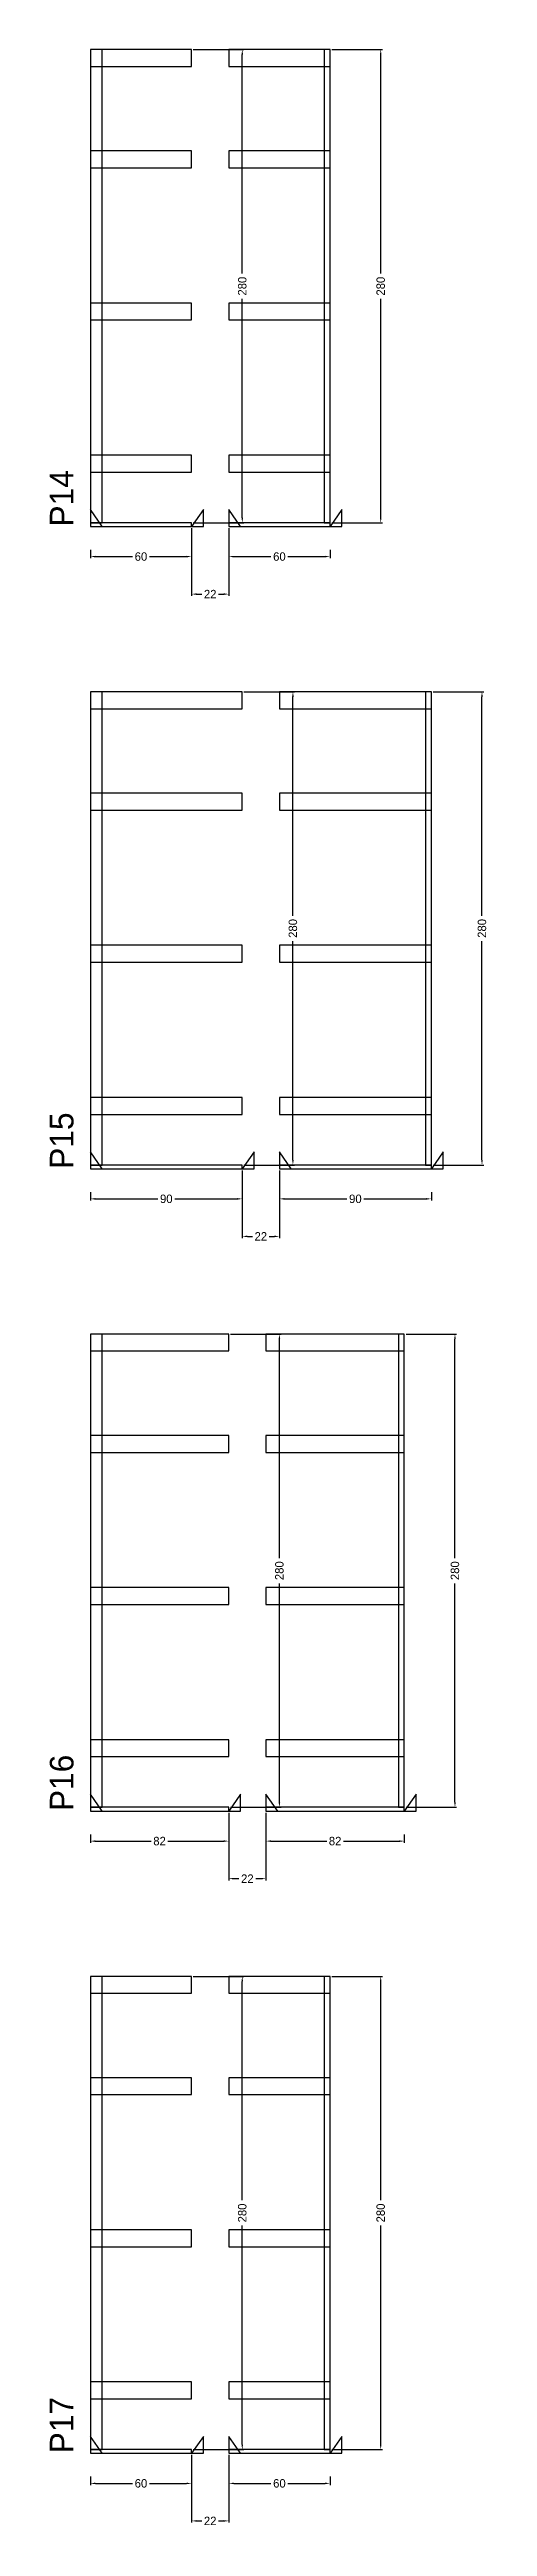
# Model space of a CAD drawing. Header units: centimetres. Extents: x -10500 to 4299, y -12546 to 295.
# Drawn here: x 3976 to 4235, y -3083 to -1618 of the extents above; entities that cross this region are included whole.
import ezdxf

# ---------------------------------------------------------------- set-up
doc = ezdxf.new("R2010")
doc.units = ezdxf.units.CM
for name, color, linetype in [('COTA', 241, 'Continuous'), ('NOMENCLATURA', 7, 'Continuous'), ('SARR_2.2x10', 60, 'Continuous'), ('SARR_2.2x7', 40, 'Continuous')]:
    doc.layers.add(name, color=color, linetype=linetype)
doc.dimstyles.new('PAINEL-NOVA', dxfattribs={"dimtxt": 5, "dimasz": 3, "dimexe": 1, "dimexo": 1, "dimgap": 1, "dimtad": 1, "dimcen": 2.5, "dimazin": 3, "dimtfac": 1, "dimtmove": 0, "dimatfit": 3})

msp = doc.modelspace()

# ---------------------------------------------------------------- texts
at = {"layer": 'NOMENCLATURA'}
for s, p in [('P14', (3990, -1900)), ('P15', (3990, -2280)), ('P16', (3990, -2660)), ('P17', (3990, -3040))]:
    msp.add_text(s, height=14, rotation=90, dxfattribs=at).set_placement(p)

# ---------------------------------------------------------------- blocks, each defined once
blk = doc.blocks.new('_CLOSEDFILLED')
at = {"color": 0, "linetype": 'BYBLOCK'}
blk.add_solid([(-1, 0.16), (0, 0), (-1, -0.16)], dxfattribs=at)
blk = doc.blocks.new('*D293')
for p, q in [((4000, -3053.8), (4000, -3058.8)), ((4003, -3057.8), (4025, -3057.8)), ((4035, -3057.8), (4057, -3057.8)), ((4060, -3053.8), (4060, -3058.8))]:
    blk.add_line(p, q)
at = {"layer": 'Defpoints'}
for p in [(4000, -3052.8), (4000, -3057.8), (4060, -3052.8)]:
    blk.add_point(p, dxfattribs=at)
at = {"layer": 'SARR_2.2x10', "xscale": 3, "yscale": 3, "rotation": 180}
blk.add_blockref('_CLOSEDFILLED', (4000, -3057.8), dxfattribs=at)
at = {"layer": 'SARR_2.2x10', "xscale": 3, "yscale": 3}
blk.add_blockref('_CLOSEDFILLED', (4060, -3057.8), dxfattribs=at)
at = {"layer": 'SARR_2.2x10', "insert": (4030, -3057.8), "char_height": 5, "attachment_point": 5}
blk.add_mtext('60', dxfattribs=at)
blk = doc.blocks.new('*D294')
for p, q in [((4061, -2757.8), (4091, -2757.8)), ((4090, -2890.3), (4090, -2760.8)), ((4090, -3034.8), (4090, -2905.3)), ((4061, -3037.8), (4091, -3037.8))]:
    blk.add_line(p, q)
at = {"layer": 'Defpoints'}
for p in [(4060, -2757.8), (4060, -3037.8), (4090, -3037.8)]:
    blk.add_point(p, dxfattribs=at)
at = {"layer": 'SARR_2.2x10', "xscale": 3, "yscale": 3}
for p, rotation in [((4090, -2757.8), 90), ((4090, -3037.8), 270)]:
    blk.add_blockref('_CLOSEDFILLED', p, dxfattribs=dict(at, rotation=rotation))
at = {"layer": 'SARR_2.2x10', "insert": (4090, -2897.8), "char_height": 5, "attachment_point": 5, "rotation": 90}
blk.add_mtext('280', dxfattribs=at)
blk = doc.blocks.new('GRA-E')
at = {"layer": 'SARR_2.2x7'}
blk.add_lwpolyline([(0, 0), (7, 0), (0, 10)], close=True, dxfattribs=at)
blk = doc.blocks.new('GRA-D')
at = {"layer": 'SARR_2.2x7'}
blk.add_lwpolyline([(0, 0), (7, 0), (7, 10)], close=True, dxfattribs=at)
blk = doc.blocks.new('*D295')
for p, q in [((4082, -3053.8), (4082, -3058.8)), ((4085, -3057.8), (4107, -3057.8)), ((4117, -3057.8), (4139, -3057.8)), ((4142, -3053.8), (4142, -3058.8))]:
    blk.add_line(p, q)
at = {"layer": 'Defpoints'}
for p in [(4082, -3052.8), (4082, -3057.8), (4142, -3052.8)]:
    blk.add_point(p, dxfattribs=at)
at = {"layer": 'SARR_2.2x10', "xscale": 3, "yscale": 3, "rotation": 180}
blk.add_blockref('_CLOSEDFILLED', (4082, -3057.8), dxfattribs=at)
at = {"layer": 'SARR_2.2x10', "xscale": 3, "yscale": 3}
blk.add_blockref('_CLOSEDFILLED', (4142, -3057.8), dxfattribs=at)
at = {"layer": 'SARR_2.2x10', "insert": (4112, -3057.8), "char_height": 5, "attachment_point": 5}
blk.add_mtext('60', dxfattribs=at)
blk = doc.blocks.new('*D296')
for p, q in [((4143, -2757.8), (4173, -2757.8)), ((4172, -2890.3), (4172, -2760.8)), ((4172, -3034.8), (4172, -2905.3)), ((4143, -3037.8), (4173, -3037.8))]:
    blk.add_line(p, q)
at = {"layer": 'Defpoints'}
for p in [(4142, -2757.8), (4142, -3037.8), (4172, -3037.8)]:
    blk.add_point(p, dxfattribs=at)
at = {"layer": 'SARR_2.2x10', "xscale": 3, "yscale": 3}
for p, rotation in [((4172, -2757.8), 90), ((4172, -3037.8), 270)]:
    blk.add_blockref('_CLOSEDFILLED', p, dxfattribs=dict(at, rotation=rotation))
at = {"layer": 'SARR_2.2x10', "insert": (4172, -2897.8), "char_height": 5, "attachment_point": 5, "rotation": 90}
blk.add_mtext('280', dxfattribs=at)
blk = doc.blocks.new('*D297')
for p, q in [((4143, -2757.8), (4173, -2757.8)), ((4172, -2890.3), (4172, -2760.8)), ((4172, -3034.8), (4172, -2905.3)), ((4143, -3037.8), (4173, -3037.8))]:
    blk.add_line(p, q)
at = {"layer": 'Defpoints'}
for p in [(4142, -2757.8), (4142, -3037.8), (4172, -3037.8)]:
    blk.add_point(p, dxfattribs=at)
at = {"layer": 'SARR_2.2x10', "xscale": 3, "yscale": 3}
for p, rotation in [((4172, -2757.8), 90), ((4172, -3037.8), 270)]:
    blk.add_blockref('_CLOSEDFILLED', p, dxfattribs=dict(at, rotation=rotation))
at = {"layer": 'SARR_2.2x10', "insert": (4172, -2897.8), "char_height": 5, "attachment_point": 5, "rotation": 90}
blk.add_mtext('280', dxfattribs=at)
blk = doc.blocks.new('*D298')
for p, q in [((4143, -2757.8), (4173, -2757.8)), ((4172, -2890.3), (4172, -2760.8)), ((4172, -3034.8), (4172, -2905.3)), ((4143, -3037.8), (4173, -3037.8))]:
    blk.add_line(p, q)
at = {"layer": 'Defpoints'}
for p in [(4142, -2757.8), (4142, -3037.8), (4172, -3037.8)]:
    blk.add_point(p, dxfattribs=at)
at = {"layer": 'SARR_2.2x10', "xscale": 3, "yscale": 3}
for p, rotation in [((4172, -2757.8), 90), ((4172, -3037.8), 270)]:
    blk.add_blockref('_CLOSEDFILLED', p, dxfattribs=dict(at, rotation=rotation))
at = {"layer": 'SARR_2.2x10', "insert": (4172, -2897.8), "char_height": 5, "attachment_point": 5, "rotation": 90}
blk.add_mtext('280', dxfattribs=at)
blk = doc.blocks.new('*D299')
for p, q in [((4143, -2757.8), (4173, -2757.8)), ((4172, -2890.3), (4172, -2760.8)), ((4172, -3034.8), (4172, -2905.3)), ((4143, -3037.8), (4173, -3037.8))]:
    blk.add_line(p, q)
at = {"layer": 'Defpoints'}
for p in [(4142, -2757.8), (4142, -3037.8), (4172, -3037.8)]:
    blk.add_point(p, dxfattribs=at)
at = {"layer": 'SARR_2.2x10', "xscale": 3, "yscale": 3}
for p, rotation in [((4172, -2757.8), 90), ((4172, -3037.8), 270)]:
    blk.add_blockref('_CLOSEDFILLED', p, dxfattribs=dict(at, rotation=rotation))
at = {"layer": 'SARR_2.2x10', "insert": (4172, -2897.8), "char_height": 5, "attachment_point": 5, "rotation": 90}
blk.add_mtext('280', dxfattribs=at)
blk = doc.blocks.new('*D300')
for p, q in [((4143, -2757.8), (4173, -2757.8)), ((4172, -2890.3), (4172, -2760.8)), ((4172, -3034.8), (4172, -2905.3)), ((4143, -3037.8), (4173, -3037.8))]:
    blk.add_line(p, q)
at = {"layer": 'Defpoints'}
for p in [(4142, -2757.8), (4142, -3037.8), (4172, -3037.8)]:
    blk.add_point(p, dxfattribs=at)
at = {"layer": 'SARR_2.2x10', "xscale": 3, "yscale": 3}
for p, rotation in [((4172, -2757.8), 90), ((4172, -3037.8), 270)]:
    blk.add_blockref('_CLOSEDFILLED', p, dxfattribs=dict(at, rotation=rotation))
at = {"layer": 'SARR_2.2x10', "insert": (4172, -2897.8), "char_height": 5, "attachment_point": 5, "rotation": 90}
blk.add_mtext('280', dxfattribs=at)
blk = doc.blocks.new('*D301')
for p, q in [((4143, -2757.8), (4173, -2757.8)), ((4172, -2890.3), (4172, -2760.8)), ((4172, -3034.8), (4172, -2905.3)), ((4143, -3037.8), (4173, -3037.8))]:
    blk.add_line(p, q)
at = {"layer": 'Defpoints'}
for p in [(4142, -2757.8), (4142, -3037.8), (4172, -3037.8)]:
    blk.add_point(p, dxfattribs=at)
at = {"layer": 'SARR_2.2x10', "xscale": 3, "yscale": 3}
for p, rotation in [((4172, -2757.8), 90), ((4172, -3037.8), 270)]:
    blk.add_blockref('_CLOSEDFILLED', p, dxfattribs=dict(at, rotation=rotation))
at = {"layer": 'SARR_2.2x10', "insert": (4172, -2897.8), "char_height": 5, "attachment_point": 5, "rotation": 90}
blk.add_mtext('280', dxfattribs=at)
blk = doc.blocks.new('*D302')
for p, q in [((4143, -2757.8), (4173, -2757.8)), ((4172, -2890.3), (4172, -2760.8)), ((4172, -3034.8), (4172, -2905.3)), ((4143, -3037.8), (4173, -3037.8))]:
    blk.add_line(p, q)
at = {"layer": 'Defpoints'}
for p in [(4142, -2757.8), (4142, -3037.8), (4172, -3037.8)]:
    blk.add_point(p, dxfattribs=at)
at = {"layer": 'SARR_2.2x10', "xscale": 3, "yscale": 3}
for p, rotation in [((4172, -2757.8), 90), ((4172, -3037.8), 270)]:
    blk.add_blockref('_CLOSEDFILLED', p, dxfattribs=dict(at, rotation=rotation))
at = {"layer": 'SARR_2.2x10', "insert": (4172, -2897.8), "char_height": 5, "attachment_point": 5, "rotation": 90}
blk.add_mtext('280', dxfattribs=at)
blk = doc.blocks.new('*D303')
for p, q in [((4143, -2757.8), (4173, -2757.8)), ((4172, -2890.3), (4172, -2760.8)), ((4172, -3034.8), (4172, -2905.3)), ((4143, -3037.8), (4173, -3037.8))]:
    blk.add_line(p, q)
at = {"layer": 'Defpoints'}
for p in [(4142, -2757.8), (4142, -3037.8), (4172, -3037.8)]:
    blk.add_point(p, dxfattribs=at)
at = {"layer": 'SARR_2.2x10', "xscale": 3, "yscale": 3}
for p, rotation in [((4172, -2757.8), 90), ((4172, -3037.8), 270)]:
    blk.add_blockref('_CLOSEDFILLED', p, dxfattribs=dict(at, rotation=rotation))
at = {"layer": 'SARR_2.2x10', "insert": (4172, -2897.8), "char_height": 5, "attachment_point": 5, "rotation": 90}
blk.add_mtext('280', dxfattribs=at)
blk = doc.blocks.new('*D304')
for p, q in [((4143, -2757.8), (4173, -2757.8)), ((4172, -2890.3), (4172, -2760.8)), ((4172, -3034.8), (4172, -2905.3)), ((4143, -3037.8), (4173, -3037.8))]:
    blk.add_line(p, q)
at = {"layer": 'Defpoints'}
for p in [(4142, -2757.8), (4142, -3037.8), (4172, -3037.8)]:
    blk.add_point(p, dxfattribs=at)
at = {"layer": 'SARR_2.2x10', "xscale": 3, "yscale": 3}
for p, rotation in [((4172, -2757.8), 90), ((4172, -3037.8), 270)]:
    blk.add_blockref('_CLOSEDFILLED', p, dxfattribs=dict(at, rotation=rotation))
at = {"layer": 'SARR_2.2x10', "insert": (4172, -2897.8), "char_height": 5, "attachment_point": 5, "rotation": 90}
blk.add_mtext('280', dxfattribs=at)
blk = doc.blocks.new('*D305')
for p, q in [((4143, -2757.8), (4173, -2757.8)), ((4172, -2890.3), (4172, -2760.8)), ((4172, -3034.8), (4172, -2905.3)), ((4143, -3037.8), (4173, -3037.8))]:
    blk.add_line(p, q)
at = {"layer": 'Defpoints'}
for p in [(4142, -2757.8), (4142, -3037.8), (4172, -3037.8)]:
    blk.add_point(p, dxfattribs=at)
at = {"layer": 'SARR_2.2x10', "xscale": 3, "yscale": 3}
for p, rotation in [((4172, -2757.8), 90), ((4172, -3037.8), 270)]:
    blk.add_blockref('_CLOSEDFILLED', p, dxfattribs=dict(at, rotation=rotation))
at = {"layer": 'SARR_2.2x10', "insert": (4172, -2897.8), "char_height": 5, "attachment_point": 5, "rotation": 90}
blk.add_mtext('280', dxfattribs=at)
blk = doc.blocks.new('*D306')
for p, q in [((4060, -3041), (4060, -3081)), ((4082, -3041), (4082, -3081)), ((4063, -3080), (4066, -3080)), ((4076, -3080), (4079, -3080))]:
    blk.add_line(p, q)
at = {"layer": 'Defpoints'}
for p in [(4060, -3040), (4082, -3040), (4060, -3080)]:
    blk.add_point(p, dxfattribs=at)
at = {"layer": 'COTA', "xscale": 3, "yscale": 3, "rotation": 180}
blk.add_blockref('_CLOSEDFILLED', (4060, -3080), dxfattribs=at)
at = {"layer": 'COTA', "xscale": 3, "yscale": 3}
blk.add_blockref('_CLOSEDFILLED', (4082, -3080), dxfattribs=at)
at = {"layer": 'COTA', "insert": (4071, -3080), "char_height": 5, "attachment_point": 5}
blk.add_mtext('22', dxfattribs=at)
blk = doc.blocks.new('*D259')
for p, q in [((4000, -2673.8), (4000, -2678.8)), ((4003, -2677.8), (4036, -2677.8)), ((4046, -2677.8), (4079, -2677.8)), ((4082, -2673.8), (4082, -2678.8))]:
    blk.add_line(p, q)
at = {"layer": 'Defpoints'}
for p in [(4000, -2672.8), (4000, -2677.8), (4082, -2672.8)]:
    blk.add_point(p, dxfattribs=at)
at = {"layer": 'SARR_2.2x10', "xscale": 3, "yscale": 3, "rotation": 180}
blk.add_blockref('_CLOSEDFILLED', (4000, -2677.8), dxfattribs=at)
at = {"layer": 'SARR_2.2x10', "xscale": 3, "yscale": 3}
blk.add_blockref('_CLOSEDFILLED', (4082, -2677.8), dxfattribs=at)
at = {"layer": 'SARR_2.2x10', "insert": (4041, -2677.8), "char_height": 5, "attachment_point": 5}
blk.add_mtext('82', dxfattribs=at)
blk = doc.blocks.new('*D260')
for p, q in [((4083, -2377.8), (4113, -2377.8)), ((4112, -2510.3), (4112, -2380.8)), ((4112, -2654.8), (4112, -2525.3)), ((4083, -2657.8), (4113, -2657.8))]:
    blk.add_line(p, q)
at = {"layer": 'Defpoints'}
for p in [(4082, -2377.8), (4082, -2657.8), (4112, -2657.8)]:
    blk.add_point(p, dxfattribs=at)
at = {"layer": 'SARR_2.2x10', "xscale": 3, "yscale": 3}
for p, rotation in [((4112, -2377.8), 90), ((4112, -2657.8), 270)]:
    blk.add_blockref('_CLOSEDFILLED', p, dxfattribs=dict(at, rotation=rotation))
at = {"layer": 'SARR_2.2x10', "insert": (4112, -2517.8), "char_height": 5, "attachment_point": 5, "rotation": 90}
blk.add_mtext('280', dxfattribs=at)
blk = doc.blocks.new('*D261')
for p, q in [((4104, -2673.8), (4104, -2678.8)), ((4107, -2677.8), (4140, -2677.8)), ((4150, -2677.8), (4183, -2677.8)), ((4186, -2673.8), (4186, -2678.8))]:
    blk.add_line(p, q)
at = {"layer": 'Defpoints'}
for p in [(4104, -2672.8), (4104, -2677.8), (4186, -2672.8)]:
    blk.add_point(p, dxfattribs=at)
at = {"layer": 'SARR_2.2x10', "xscale": 3, "yscale": 3, "rotation": 180}
blk.add_blockref('_CLOSEDFILLED', (4104, -2677.8), dxfattribs=at)
at = {"layer": 'SARR_2.2x10', "xscale": 3, "yscale": 3}
blk.add_blockref('_CLOSEDFILLED', (4186, -2677.8), dxfattribs=at)
at = {"layer": 'SARR_2.2x10', "insert": (4145, -2677.8), "char_height": 5, "attachment_point": 5}
blk.add_mtext('82', dxfattribs=at)
blk = doc.blocks.new('*D262')
for p, q in [((4187, -2377.8), (4217, -2377.8)), ((4216, -2510.3), (4216, -2380.8)), ((4216, -2654.8), (4216, -2525.3)), ((4187, -2657.8), (4217, -2657.8))]:
    blk.add_line(p, q)
at = {"layer": 'Defpoints'}
for p in [(4186, -2377.8), (4186, -2657.8), (4216, -2657.8)]:
    blk.add_point(p, dxfattribs=at)
at = {"layer": 'SARR_2.2x10', "xscale": 3, "yscale": 3}
for p, rotation in [((4216, -2377.8), 90), ((4216, -2657.8), 270)]:
    blk.add_blockref('_CLOSEDFILLED', p, dxfattribs=dict(at, rotation=rotation))
at = {"layer": 'SARR_2.2x10', "insert": (4216, -2517.8), "char_height": 5, "attachment_point": 5, "rotation": 90}
blk.add_mtext('280', dxfattribs=at)
blk = doc.blocks.new('*D263')
for p, q in [((4187, -2377.8), (4217, -2377.8)), ((4216, -2510.3), (4216, -2380.8)), ((4216, -2654.8), (4216, -2525.3)), ((4187, -2657.8), (4217, -2657.8))]:
    blk.add_line(p, q)
at = {"layer": 'Defpoints'}
for p in [(4186, -2377.8), (4186, -2657.8), (4216, -2657.8)]:
    blk.add_point(p, dxfattribs=at)
at = {"layer": 'SARR_2.2x10', "xscale": 3, "yscale": 3}
for p, rotation in [((4216, -2377.8), 90), ((4216, -2657.8), 270)]:
    blk.add_blockref('_CLOSEDFILLED', p, dxfattribs=dict(at, rotation=rotation))
at = {"layer": 'SARR_2.2x10', "insert": (4216, -2517.8), "char_height": 5, "attachment_point": 5, "rotation": 90}
blk.add_mtext('280', dxfattribs=at)
blk = doc.blocks.new('*D264')
for p, q in [((4187, -2377.8), (4217, -2377.8)), ((4216, -2510.3), (4216, -2380.8)), ((4216, -2654.8), (4216, -2525.3)), ((4187, -2657.8), (4217, -2657.8))]:
    blk.add_line(p, q)
at = {"layer": 'Defpoints'}
for p in [(4186, -2377.8), (4186, -2657.8), (4216, -2657.8)]:
    blk.add_point(p, dxfattribs=at)
at = {"layer": 'SARR_2.2x10', "xscale": 3, "yscale": 3}
for p, rotation in [((4216, -2377.8), 90), ((4216, -2657.8), 270)]:
    blk.add_blockref('_CLOSEDFILLED', p, dxfattribs=dict(at, rotation=rotation))
at = {"layer": 'SARR_2.2x10', "insert": (4216, -2517.8), "char_height": 5, "attachment_point": 5, "rotation": 90}
blk.add_mtext('280', dxfattribs=at)
blk = doc.blocks.new('*D265')
for p, q in [((4187, -2377.8), (4217, -2377.8)), ((4216, -2510.3), (4216, -2380.8)), ((4216, -2654.8), (4216, -2525.3)), ((4187, -2657.8), (4217, -2657.8))]:
    blk.add_line(p, q)
at = {"layer": 'Defpoints'}
for p in [(4186, -2377.8), (4186, -2657.8), (4216, -2657.8)]:
    blk.add_point(p, dxfattribs=at)
at = {"layer": 'SARR_2.2x10', "xscale": 3, "yscale": 3}
for p, rotation in [((4216, -2377.8), 90), ((4216, -2657.8), 270)]:
    blk.add_blockref('_CLOSEDFILLED', p, dxfattribs=dict(at, rotation=rotation))
at = {"layer": 'SARR_2.2x10', "insert": (4216, -2517.8), "char_height": 5, "attachment_point": 5, "rotation": 90}
blk.add_mtext('280', dxfattribs=at)
blk = doc.blocks.new('*D266')
for p, q in [((4187, -2377.8), (4217, -2377.8)), ((4216, -2510.3), (4216, -2380.8)), ((4216, -2654.8), (4216, -2525.3)), ((4187, -2657.8), (4217, -2657.8))]:
    blk.add_line(p, q)
at = {"layer": 'Defpoints'}
for p in [(4186, -2377.8), (4186, -2657.8), (4216, -2657.8)]:
    blk.add_point(p, dxfattribs=at)
at = {"layer": 'SARR_2.2x10', "xscale": 3, "yscale": 3}
for p, rotation in [((4216, -2377.8), 90), ((4216, -2657.8), 270)]:
    blk.add_blockref('_CLOSEDFILLED', p, dxfattribs=dict(at, rotation=rotation))
at = {"layer": 'SARR_2.2x10', "insert": (4216, -2517.8), "char_height": 5, "attachment_point": 5, "rotation": 90}
blk.add_mtext('280', dxfattribs=at)
blk = doc.blocks.new('*D267')
for p, q in [((4187, -2377.8), (4217, -2377.8)), ((4216, -2510.3), (4216, -2380.8)), ((4216, -2654.8), (4216, -2525.3)), ((4187, -2657.8), (4217, -2657.8))]:
    blk.add_line(p, q)
at = {"layer": 'Defpoints'}
for p in [(4186, -2377.8), (4186, -2657.8), (4216, -2657.8)]:
    blk.add_point(p, dxfattribs=at)
at = {"layer": 'SARR_2.2x10', "xscale": 3, "yscale": 3}
for p, rotation in [((4216, -2377.8), 90), ((4216, -2657.8), 270)]:
    blk.add_blockref('_CLOSEDFILLED', p, dxfattribs=dict(at, rotation=rotation))
at = {"layer": 'SARR_2.2x10', "insert": (4216, -2517.8), "char_height": 5, "attachment_point": 5, "rotation": 90}
blk.add_mtext('280', dxfattribs=at)
blk = doc.blocks.new('*D268')
for p, q in [((4187, -2377.8), (4217, -2377.8)), ((4216, -2510.3), (4216, -2380.8)), ((4216, -2654.8), (4216, -2525.3)), ((4187, -2657.8), (4217, -2657.8))]:
    blk.add_line(p, q)
at = {"layer": 'Defpoints'}
for p in [(4186, -2377.8), (4186, -2657.8), (4216, -2657.8)]:
    blk.add_point(p, dxfattribs=at)
at = {"layer": 'SARR_2.2x10', "xscale": 3, "yscale": 3}
for p, rotation in [((4216, -2377.8), 90), ((4216, -2657.8), 270)]:
    blk.add_blockref('_CLOSEDFILLED', p, dxfattribs=dict(at, rotation=rotation))
at = {"layer": 'SARR_2.2x10', "insert": (4216, -2517.8), "char_height": 5, "attachment_point": 5, "rotation": 90}
blk.add_mtext('280', dxfattribs=at)
blk = doc.blocks.new('*D269')
for p, q in [((4187, -2377.8), (4217, -2377.8)), ((4216, -2510.3), (4216, -2380.8)), ((4216, -2654.8), (4216, -2525.3)), ((4187, -2657.8), (4217, -2657.8))]:
    blk.add_line(p, q)
at = {"layer": 'Defpoints'}
for p in [(4186, -2377.8), (4186, -2657.8), (4216, -2657.8)]:
    blk.add_point(p, dxfattribs=at)
at = {"layer": 'SARR_2.2x10', "xscale": 3, "yscale": 3}
for p, rotation in [((4216, -2377.8), 90), ((4216, -2657.8), 270)]:
    blk.add_blockref('_CLOSEDFILLED', p, dxfattribs=dict(at, rotation=rotation))
at = {"layer": 'SARR_2.2x10', "insert": (4216, -2517.8), "char_height": 5, "attachment_point": 5, "rotation": 90}
blk.add_mtext('280', dxfattribs=at)
blk = doc.blocks.new('*D270')
for p, q in [((4187, -2377.8), (4217, -2377.8)), ((4216, -2510.3), (4216, -2380.8)), ((4216, -2654.8), (4216, -2525.3)), ((4187, -2657.8), (4217, -2657.8))]:
    blk.add_line(p, q)
at = {"layer": 'Defpoints'}
for p in [(4186, -2377.8), (4186, -2657.8), (4216, -2657.8)]:
    blk.add_point(p, dxfattribs=at)
at = {"layer": 'SARR_2.2x10', "xscale": 3, "yscale": 3}
for p, rotation in [((4216, -2377.8), 90), ((4216, -2657.8), 270)]:
    blk.add_blockref('_CLOSEDFILLED', p, dxfattribs=dict(at, rotation=rotation))
at = {"layer": 'SARR_2.2x10', "insert": (4216, -2517.8), "char_height": 5, "attachment_point": 5, "rotation": 90}
blk.add_mtext('280', dxfattribs=at)
blk = doc.blocks.new('*D271')
for p, q in [((4187, -2377.8), (4217, -2377.8)), ((4216, -2510.3), (4216, -2380.8)), ((4216, -2654.8), (4216, -2525.3)), ((4187, -2657.8), (4217, -2657.8))]:
    blk.add_line(p, q)
at = {"layer": 'Defpoints'}
for p in [(4186, -2377.8), (4186, -2657.8), (4216, -2657.8)]:
    blk.add_point(p, dxfattribs=at)
at = {"layer": 'SARR_2.2x10', "xscale": 3, "yscale": 3}
for p, rotation in [((4216, -2377.8), 90), ((4216, -2657.8), 270)]:
    blk.add_blockref('_CLOSEDFILLED', p, dxfattribs=dict(at, rotation=rotation))
at = {"layer": 'SARR_2.2x10', "insert": (4216, -2517.8), "char_height": 5, "attachment_point": 5, "rotation": 90}
blk.add_mtext('280', dxfattribs=at)
blk = doc.blocks.new('*D272')
for p, q in [((4082, -2661), (4082, -2701)), ((4104, -2661), (4104, -2701)), ((4085, -2700), (4088, -2700)), ((4098, -2700), (4101, -2700))]:
    blk.add_line(p, q)
at = {"layer": 'Defpoints'}
for p in [(4082, -2660), (4104, -2660), (4082, -2700)]:
    blk.add_point(p, dxfattribs=at)
at = {"layer": 'COTA', "xscale": 3, "yscale": 3, "rotation": 180}
blk.add_blockref('_CLOSEDFILLED', (4082, -2700), dxfattribs=at)
at = {"layer": 'COTA', "xscale": 3, "yscale": 3}
blk.add_blockref('_CLOSEDFILLED', (4104, -2700), dxfattribs=at)
at = {"layer": 'COTA', "insert": (4093, -2700), "char_height": 5, "attachment_point": 5}
blk.add_mtext('22', dxfattribs=at)
blk = doc.blocks.new('*D225')
for p, q in [((4000, -2293.8), (4000, -2298.8)), ((4003, -2297.8), (4040, -2297.8)), ((4050, -2297.8), (4087, -2297.8)), ((4090, -2293.8), (4090, -2298.8))]:
    blk.add_line(p, q)
at = {"layer": 'Defpoints'}
for p in [(4000, -2292.8), (4000, -2297.8), (4090, -2292.8)]:
    blk.add_point(p, dxfattribs=at)
at = {"layer": 'SARR_2.2x10', "xscale": 3, "yscale": 3, "rotation": 180}
blk.add_blockref('_CLOSEDFILLED', (4000, -2297.8), dxfattribs=at)
at = {"layer": 'SARR_2.2x10', "xscale": 3, "yscale": 3}
blk.add_blockref('_CLOSEDFILLED', (4090, -2297.8), dxfattribs=at)
at = {"layer": 'SARR_2.2x10', "insert": (4045, -2297.8), "char_height": 5, "attachment_point": 5}
blk.add_mtext('90', dxfattribs=at)
blk = doc.blocks.new('*D226')
for p, q in [((4091, -1997.8), (4121, -1997.8)), ((4120, -2130.3), (4120, -2000.8)), ((4120, -2274.8), (4120, -2145.3)), ((4091, -2277.8), (4121, -2277.8))]:
    blk.add_line(p, q)
at = {"layer": 'Defpoints'}
for p in [(4090, -1997.8), (4090, -2277.8), (4120, -2277.8)]:
    blk.add_point(p, dxfattribs=at)
at = {"layer": 'SARR_2.2x10', "xscale": 3, "yscale": 3}
for p, rotation in [((4120, -1997.8), 90), ((4120, -2277.8), 270)]:
    blk.add_blockref('_CLOSEDFILLED', p, dxfattribs=dict(at, rotation=rotation))
at = {"layer": 'SARR_2.2x10', "insert": (4120, -2137.8), "char_height": 5, "attachment_point": 5, "rotation": 90}
blk.add_mtext('280', dxfattribs=at)
blk = doc.blocks.new('*D227')
for p, q in [((4112, -2293.8), (4112, -2298.8)), ((4115, -2297.8), (4152, -2297.8)), ((4162, -2297.8), (4199, -2297.8)), ((4202, -2293.8), (4202, -2298.8))]:
    blk.add_line(p, q)
at = {"layer": 'Defpoints'}
for p in [(4112, -2292.8), (4112, -2297.8), (4202, -2292.8)]:
    blk.add_point(p, dxfattribs=at)
at = {"layer": 'SARR_2.2x10', "xscale": 3, "yscale": 3, "rotation": 180}
blk.add_blockref('_CLOSEDFILLED', (4112, -2297.8), dxfattribs=at)
at = {"layer": 'SARR_2.2x10', "xscale": 3, "yscale": 3}
blk.add_blockref('_CLOSEDFILLED', (4202, -2297.8), dxfattribs=at)
at = {"layer": 'SARR_2.2x10', "insert": (4157, -2297.8), "char_height": 5, "attachment_point": 5}
blk.add_mtext('90', dxfattribs=at)
blk = doc.blocks.new('*D228')
for p, q in [((4203, -1997.8), (4233, -1997.8)), ((4232, -2130.3), (4232, -2000.8)), ((4232, -2274.8), (4232, -2145.3)), ((4203, -2277.8), (4233, -2277.8))]:
    blk.add_line(p, q)
at = {"layer": 'Defpoints'}
for p in [(4202, -1997.8), (4202, -2277.8), (4232, -2277.8)]:
    blk.add_point(p, dxfattribs=at)
at = {"layer": 'SARR_2.2x10', "xscale": 3, "yscale": 3}
for p, rotation in [((4232, -1997.8), 90), ((4232, -2277.8), 270)]:
    blk.add_blockref('_CLOSEDFILLED', p, dxfattribs=dict(at, rotation=rotation))
at = {"layer": 'SARR_2.2x10', "insert": (4232, -2137.8), "char_height": 5, "attachment_point": 5, "rotation": 90}
blk.add_mtext('280', dxfattribs=at)
blk = doc.blocks.new('*D229')
for p, q in [((4203, -1997.8), (4233, -1997.8)), ((4232, -2130.3), (4232, -2000.8)), ((4232, -2274.8), (4232, -2145.3)), ((4203, -2277.8), (4233, -2277.8))]:
    blk.add_line(p, q)
at = {"layer": 'Defpoints'}
for p in [(4202, -1997.8), (4202, -2277.8), (4232, -2277.8)]:
    blk.add_point(p, dxfattribs=at)
at = {"layer": 'SARR_2.2x10', "xscale": 3, "yscale": 3}
for p, rotation in [((4232, -1997.8), 90), ((4232, -2277.8), 270)]:
    blk.add_blockref('_CLOSEDFILLED', p, dxfattribs=dict(at, rotation=rotation))
at = {"layer": 'SARR_2.2x10', "insert": (4232, -2137.8), "char_height": 5, "attachment_point": 5, "rotation": 90}
blk.add_mtext('280', dxfattribs=at)
blk = doc.blocks.new('*D230')
for p, q in [((4203, -1997.8), (4233, -1997.8)), ((4232, -2130.3), (4232, -2000.8)), ((4232, -2274.8), (4232, -2145.3)), ((4203, -2277.8), (4233, -2277.8))]:
    blk.add_line(p, q)
at = {"layer": 'Defpoints'}
for p in [(4202, -1997.8), (4202, -2277.8), (4232, -2277.8)]:
    blk.add_point(p, dxfattribs=at)
at = {"layer": 'SARR_2.2x10', "xscale": 3, "yscale": 3}
for p, rotation in [((4232, -1997.8), 90), ((4232, -2277.8), 270)]:
    blk.add_blockref('_CLOSEDFILLED', p, dxfattribs=dict(at, rotation=rotation))
at = {"layer": 'SARR_2.2x10', "insert": (4232, -2137.8), "char_height": 5, "attachment_point": 5, "rotation": 90}
blk.add_mtext('280', dxfattribs=at)
blk = doc.blocks.new('*D231')
for p, q in [((4203, -1997.8), (4233, -1997.8)), ((4232, -2130.3), (4232, -2000.8)), ((4232, -2274.8), (4232, -2145.3)), ((4203, -2277.8), (4233, -2277.8))]:
    blk.add_line(p, q)
at = {"layer": 'Defpoints'}
for p in [(4202, -1997.8), (4202, -2277.8), (4232, -2277.8)]:
    blk.add_point(p, dxfattribs=at)
at = {"layer": 'SARR_2.2x10', "xscale": 3, "yscale": 3}
for p, rotation in [((4232, -1997.8), 90), ((4232, -2277.8), 270)]:
    blk.add_blockref('_CLOSEDFILLED', p, dxfattribs=dict(at, rotation=rotation))
at = {"layer": 'SARR_2.2x10', "insert": (4232, -2137.8), "char_height": 5, "attachment_point": 5, "rotation": 90}
blk.add_mtext('280', dxfattribs=at)
blk = doc.blocks.new('*D232')
for p, q in [((4203, -1997.8), (4233, -1997.8)), ((4232, -2130.3), (4232, -2000.8)), ((4232, -2274.8), (4232, -2145.3)), ((4203, -2277.8), (4233, -2277.8))]:
    blk.add_line(p, q)
at = {"layer": 'Defpoints'}
for p in [(4202, -1997.8), (4202, -2277.8), (4232, -2277.8)]:
    blk.add_point(p, dxfattribs=at)
at = {"layer": 'SARR_2.2x10', "xscale": 3, "yscale": 3}
for p, rotation in [((4232, -1997.8), 90), ((4232, -2277.8), 270)]:
    blk.add_blockref('_CLOSEDFILLED', p, dxfattribs=dict(at, rotation=rotation))
at = {"layer": 'SARR_2.2x10', "insert": (4232, -2137.8), "char_height": 5, "attachment_point": 5, "rotation": 90}
blk.add_mtext('280', dxfattribs=at)
blk = doc.blocks.new('*D233')
for p, q in [((4203, -1997.8), (4233, -1997.8)), ((4232, -2130.3), (4232, -2000.8)), ((4232, -2274.8), (4232, -2145.3)), ((4203, -2277.8), (4233, -2277.8))]:
    blk.add_line(p, q)
at = {"layer": 'Defpoints'}
for p in [(4202, -1997.8), (4202, -2277.8), (4232, -2277.8)]:
    blk.add_point(p, dxfattribs=at)
at = {"layer": 'SARR_2.2x10', "xscale": 3, "yscale": 3}
for p, rotation in [((4232, -1997.8), 90), ((4232, -2277.8), 270)]:
    blk.add_blockref('_CLOSEDFILLED', p, dxfattribs=dict(at, rotation=rotation))
at = {"layer": 'SARR_2.2x10', "insert": (4232, -2137.8), "char_height": 5, "attachment_point": 5, "rotation": 90}
blk.add_mtext('280', dxfattribs=at)
blk = doc.blocks.new('*D234')
for p, q in [((4203, -1997.8), (4233, -1997.8)), ((4232, -2130.3), (4232, -2000.8)), ((4232, -2274.8), (4232, -2145.3)), ((4203, -2277.8), (4233, -2277.8))]:
    blk.add_line(p, q)
at = {"layer": 'Defpoints'}
for p in [(4202, -1997.8), (4202, -2277.8), (4232, -2277.8)]:
    blk.add_point(p, dxfattribs=at)
at = {"layer": 'SARR_2.2x10', "xscale": 3, "yscale": 3}
for p, rotation in [((4232, -1997.8), 90), ((4232, -2277.8), 270)]:
    blk.add_blockref('_CLOSEDFILLED', p, dxfattribs=dict(at, rotation=rotation))
at = {"layer": 'SARR_2.2x10', "insert": (4232, -2137.8), "char_height": 5, "attachment_point": 5, "rotation": 90}
blk.add_mtext('280', dxfattribs=at)
blk = doc.blocks.new('*D235')
for p, q in [((4203, -1997.8), (4233, -1997.8)), ((4232, -2130.3), (4232, -2000.8)), ((4232, -2274.8), (4232, -2145.3)), ((4203, -2277.8), (4233, -2277.8))]:
    blk.add_line(p, q)
at = {"layer": 'Defpoints'}
for p in [(4202, -1997.8), (4202, -2277.8), (4232, -2277.8)]:
    blk.add_point(p, dxfattribs=at)
at = {"layer": 'SARR_2.2x10', "xscale": 3, "yscale": 3}
for p, rotation in [((4232, -1997.8), 90), ((4232, -2277.8), 270)]:
    blk.add_blockref('_CLOSEDFILLED', p, dxfattribs=dict(at, rotation=rotation))
at = {"layer": 'SARR_2.2x10', "insert": (4232, -2137.8), "char_height": 5, "attachment_point": 5, "rotation": 90}
blk.add_mtext('280', dxfattribs=at)
blk = doc.blocks.new('*D236')
for p, q in [((4203, -1997.8), (4233, -1997.8)), ((4232, -2130.3), (4232, -2000.8)), ((4232, -2274.8), (4232, -2145.3)), ((4203, -2277.8), (4233, -2277.8))]:
    blk.add_line(p, q)
at = {"layer": 'Defpoints'}
for p in [(4202, -1997.8), (4202, -2277.8), (4232, -2277.8)]:
    blk.add_point(p, dxfattribs=at)
at = {"layer": 'SARR_2.2x10', "xscale": 3, "yscale": 3}
for p, rotation in [((4232, -1997.8), 90), ((4232, -2277.8), 270)]:
    blk.add_blockref('_CLOSEDFILLED', p, dxfattribs=dict(at, rotation=rotation))
at = {"layer": 'SARR_2.2x10', "insert": (4232, -2137.8), "char_height": 5, "attachment_point": 5, "rotation": 90}
blk.add_mtext('280', dxfattribs=at)
blk = doc.blocks.new('*D237')
for p, q in [((4203, -1997.8), (4233, -1997.8)), ((4232, -2130.3), (4232, -2000.8)), ((4232, -2274.8), (4232, -2145.3)), ((4203, -2277.8), (4233, -2277.8))]:
    blk.add_line(p, q)
at = {"layer": 'Defpoints'}
for p in [(4202, -1997.8), (4202, -2277.8), (4232, -2277.8)]:
    blk.add_point(p, dxfattribs=at)
at = {"layer": 'SARR_2.2x10', "xscale": 3, "yscale": 3}
for p, rotation in [((4232, -1997.8), 90), ((4232, -2277.8), 270)]:
    blk.add_blockref('_CLOSEDFILLED', p, dxfattribs=dict(at, rotation=rotation))
at = {"layer": 'SARR_2.2x10', "insert": (4232, -2137.8), "char_height": 5, "attachment_point": 5, "rotation": 90}
blk.add_mtext('280', dxfattribs=at)
blk = doc.blocks.new('*D238')
for p, q in [((4090, -2281), (4090, -2321)), ((4112, -2281), (4112, -2321)), ((4093, -2320), (4096, -2320)), ((4106, -2320), (4109, -2320))]:
    blk.add_line(p, q)
at = {"layer": 'Defpoints'}
for p in [(4090, -2280), (4112, -2280), (4090, -2320)]:
    blk.add_point(p, dxfattribs=at)
at = {"layer": 'COTA', "xscale": 3, "yscale": 3, "rotation": 180}
blk.add_blockref('_CLOSEDFILLED', (4090, -2320), dxfattribs=at)
at = {"layer": 'COTA', "xscale": 3, "yscale": 3}
blk.add_blockref('_CLOSEDFILLED', (4112, -2320), dxfattribs=at)
at = {"layer": 'COTA', "insert": (4101, -2320), "char_height": 5, "attachment_point": 5}
blk.add_mtext('22', dxfattribs=at)
blk = doc.blocks.new('*D191')
for p, q in [((4000, -1913.8), (4000, -1918.8)), ((4003, -1917.8), (4025, -1917.8)), ((4035, -1917.8), (4057, -1917.8)), ((4060, -1913.8), (4060, -1918.8))]:
    blk.add_line(p, q)
at = {"layer": 'Defpoints'}
for p in [(4000, -1912.8), (4000, -1917.8), (4060, -1912.8)]:
    blk.add_point(p, dxfattribs=at)
at = {"layer": 'SARR_2.2x10', "xscale": 3, "yscale": 3, "rotation": 180}
blk.add_blockref('_CLOSEDFILLED', (4000, -1917.8), dxfattribs=at)
at = {"layer": 'SARR_2.2x10', "xscale": 3, "yscale": 3}
blk.add_blockref('_CLOSEDFILLED', (4060, -1917.8), dxfattribs=at)
at = {"layer": 'SARR_2.2x10', "insert": (4030, -1917.8), "char_height": 5, "attachment_point": 5}
blk.add_mtext('60', dxfattribs=at)
blk = doc.blocks.new('*D192')
for p, q in [((4061, -1617.8), (4091, -1617.8)), ((4090, -1750.3), (4090, -1620.8)), ((4090, -1894.8), (4090, -1765.3)), ((4061, -1897.8), (4091, -1897.8))]:
    blk.add_line(p, q)
at = {"layer": 'Defpoints'}
for p in [(4060, -1617.8), (4060, -1897.8), (4090, -1897.8)]:
    blk.add_point(p, dxfattribs=at)
at = {"layer": 'SARR_2.2x10', "xscale": 3, "yscale": 3}
for p, rotation in [((4090, -1617.8), 90), ((4090, -1897.8), 270)]:
    blk.add_blockref('_CLOSEDFILLED', p, dxfattribs=dict(at, rotation=rotation))
at = {"layer": 'SARR_2.2x10', "insert": (4090, -1757.8), "char_height": 5, "attachment_point": 5, "rotation": 90}
blk.add_mtext('280', dxfattribs=at)
blk = doc.blocks.new('*D193')
for p, q in [((4082, -1913.8), (4082, -1918.8)), ((4085, -1917.8), (4107, -1917.8)), ((4117, -1917.8), (4139, -1917.8)), ((4142, -1913.8), (4142, -1918.8))]:
    blk.add_line(p, q)
at = {"layer": 'Defpoints'}
for p in [(4082, -1912.8), (4082, -1917.8), (4142, -1912.8)]:
    blk.add_point(p, dxfattribs=at)
at = {"layer": 'SARR_2.2x10', "xscale": 3, "yscale": 3, "rotation": 180}
blk.add_blockref('_CLOSEDFILLED', (4082, -1917.8), dxfattribs=at)
at = {"layer": 'SARR_2.2x10', "xscale": 3, "yscale": 3}
blk.add_blockref('_CLOSEDFILLED', (4142, -1917.8), dxfattribs=at)
at = {"layer": 'SARR_2.2x10', "insert": (4112, -1917.8), "char_height": 5, "attachment_point": 5}
blk.add_mtext('60', dxfattribs=at)
blk = doc.blocks.new('*D194')
for p, q in [((4143, -1617.8), (4173, -1617.8)), ((4172, -1750.3), (4172, -1620.8)), ((4172, -1894.8), (4172, -1765.3)), ((4143, -1897.8), (4173, -1897.8))]:
    blk.add_line(p, q)
at = {"layer": 'Defpoints'}
for p in [(4142, -1617.8), (4142, -1897.8), (4172, -1897.8)]:
    blk.add_point(p, dxfattribs=at)
at = {"layer": 'SARR_2.2x10', "xscale": 3, "yscale": 3}
for p, rotation in [((4172, -1617.8), 90), ((4172, -1897.8), 270)]:
    blk.add_blockref('_CLOSEDFILLED', p, dxfattribs=dict(at, rotation=rotation))
at = {"layer": 'SARR_2.2x10', "insert": (4172, -1757.8), "char_height": 5, "attachment_point": 5, "rotation": 90}
blk.add_mtext('280', dxfattribs=at)
blk = doc.blocks.new('*D195')
for p, q in [((4143, -1617.8), (4173, -1617.8)), ((4172, -1750.3), (4172, -1620.8)), ((4172, -1894.8), (4172, -1765.3)), ((4143, -1897.8), (4173, -1897.8))]:
    blk.add_line(p, q)
at = {"layer": 'Defpoints'}
for p in [(4142, -1617.8), (4142, -1897.8), (4172, -1897.8)]:
    blk.add_point(p, dxfattribs=at)
at = {"layer": 'SARR_2.2x10', "xscale": 3, "yscale": 3}
for p, rotation in [((4172, -1617.8), 90), ((4172, -1897.8), 270)]:
    blk.add_blockref('_CLOSEDFILLED', p, dxfattribs=dict(at, rotation=rotation))
at = {"layer": 'SARR_2.2x10', "insert": (4172, -1757.8), "char_height": 5, "attachment_point": 5, "rotation": 90}
blk.add_mtext('280', dxfattribs=at)
blk = doc.blocks.new('*D196')
for p, q in [((4143, -1617.8), (4173, -1617.8)), ((4172, -1750.3), (4172, -1620.8)), ((4172, -1894.8), (4172, -1765.3)), ((4143, -1897.8), (4173, -1897.8))]:
    blk.add_line(p, q)
at = {"layer": 'Defpoints'}
for p in [(4142, -1617.8), (4142, -1897.8), (4172, -1897.8)]:
    blk.add_point(p, dxfattribs=at)
at = {"layer": 'SARR_2.2x10', "xscale": 3, "yscale": 3}
for p, rotation in [((4172, -1617.8), 90), ((4172, -1897.8), 270)]:
    blk.add_blockref('_CLOSEDFILLED', p, dxfattribs=dict(at, rotation=rotation))
at = {"layer": 'SARR_2.2x10', "insert": (4172, -1757.8), "char_height": 5, "attachment_point": 5, "rotation": 90}
blk.add_mtext('280', dxfattribs=at)
blk = doc.blocks.new('*D197')
for p, q in [((4143, -1617.8), (4173, -1617.8)), ((4172, -1750.3), (4172, -1620.8)), ((4172, -1894.8), (4172, -1765.3)), ((4143, -1897.8), (4173, -1897.8))]:
    blk.add_line(p, q)
at = {"layer": 'Defpoints'}
for p in [(4142, -1617.8), (4142, -1897.8), (4172, -1897.8)]:
    blk.add_point(p, dxfattribs=at)
at = {"layer": 'SARR_2.2x10', "xscale": 3, "yscale": 3}
for p, rotation in [((4172, -1617.8), 90), ((4172, -1897.8), 270)]:
    blk.add_blockref('_CLOSEDFILLED', p, dxfattribs=dict(at, rotation=rotation))
at = {"layer": 'SARR_2.2x10', "insert": (4172, -1757.8), "char_height": 5, "attachment_point": 5, "rotation": 90}
blk.add_mtext('280', dxfattribs=at)
blk = doc.blocks.new('*D198')
for p, q in [((4143, -1617.8), (4173, -1617.8)), ((4172, -1750.3), (4172, -1620.8)), ((4172, -1894.8), (4172, -1765.3)), ((4143, -1897.8), (4173, -1897.8))]:
    blk.add_line(p, q)
at = {"layer": 'Defpoints'}
for p in [(4142, -1617.8), (4142, -1897.8), (4172, -1897.8)]:
    blk.add_point(p, dxfattribs=at)
at = {"layer": 'SARR_2.2x10', "xscale": 3, "yscale": 3}
for p, rotation in [((4172, -1617.8), 90), ((4172, -1897.8), 270)]:
    blk.add_blockref('_CLOSEDFILLED', p, dxfattribs=dict(at, rotation=rotation))
at = {"layer": 'SARR_2.2x10', "insert": (4172, -1757.8), "char_height": 5, "attachment_point": 5, "rotation": 90}
blk.add_mtext('280', dxfattribs=at)
blk = doc.blocks.new('*D199')
for p, q in [((4143, -1617.8), (4173, -1617.8)), ((4172, -1750.3), (4172, -1620.8)), ((4172, -1894.8), (4172, -1765.3)), ((4143, -1897.8), (4173, -1897.8))]:
    blk.add_line(p, q)
at = {"layer": 'Defpoints'}
for p in [(4142, -1617.8), (4142, -1897.8), (4172, -1897.8)]:
    blk.add_point(p, dxfattribs=at)
at = {"layer": 'SARR_2.2x10', "xscale": 3, "yscale": 3}
for p, rotation in [((4172, -1617.8), 90), ((4172, -1897.8), 270)]:
    blk.add_blockref('_CLOSEDFILLED', p, dxfattribs=dict(at, rotation=rotation))
at = {"layer": 'SARR_2.2x10', "insert": (4172, -1757.8), "char_height": 5, "attachment_point": 5, "rotation": 90}
blk.add_mtext('280', dxfattribs=at)
blk = doc.blocks.new('*D200')
for p, q in [((4143, -1617.8), (4173, -1617.8)), ((4172, -1750.3), (4172, -1620.8)), ((4172, -1894.8), (4172, -1765.3)), ((4143, -1897.8), (4173, -1897.8))]:
    blk.add_line(p, q)
at = {"layer": 'Defpoints'}
for p in [(4142, -1617.8), (4142, -1897.8), (4172, -1897.8)]:
    blk.add_point(p, dxfattribs=at)
at = {"layer": 'SARR_2.2x10', "xscale": 3, "yscale": 3}
for p, rotation in [((4172, -1617.8), 90), ((4172, -1897.8), 270)]:
    blk.add_blockref('_CLOSEDFILLED', p, dxfattribs=dict(at, rotation=rotation))
at = {"layer": 'SARR_2.2x10', "insert": (4172, -1757.8), "char_height": 5, "attachment_point": 5, "rotation": 90}
blk.add_mtext('280', dxfattribs=at)
blk = doc.blocks.new('*D201')
for p, q in [((4143, -1617.8), (4173, -1617.8)), ((4172, -1750.3), (4172, -1620.8)), ((4172, -1894.8), (4172, -1765.3)), ((4143, -1897.8), (4173, -1897.8))]:
    blk.add_line(p, q)
at = {"layer": 'Defpoints'}
for p in [(4142, -1617.8), (4142, -1897.8), (4172, -1897.8)]:
    blk.add_point(p, dxfattribs=at)
at = {"layer": 'SARR_2.2x10', "xscale": 3, "yscale": 3}
for p, rotation in [((4172, -1617.8), 90), ((4172, -1897.8), 270)]:
    blk.add_blockref('_CLOSEDFILLED', p, dxfattribs=dict(at, rotation=rotation))
at = {"layer": 'SARR_2.2x10', "insert": (4172, -1757.8), "char_height": 5, "attachment_point": 5, "rotation": 90}
blk.add_mtext('280', dxfattribs=at)
blk = doc.blocks.new('*D202')
for p, q in [((4143, -1617.8), (4173, -1617.8)), ((4172, -1750.3), (4172, -1620.8)), ((4172, -1894.8), (4172, -1765.3)), ((4143, -1897.8), (4173, -1897.8))]:
    blk.add_line(p, q)
at = {"layer": 'Defpoints'}
for p in [(4142, -1617.8), (4142, -1897.8), (4172, -1897.8)]:
    blk.add_point(p, dxfattribs=at)
at = {"layer": 'SARR_2.2x10', "xscale": 3, "yscale": 3}
for p, rotation in [((4172, -1617.8), 90), ((4172, -1897.8), 270)]:
    blk.add_blockref('_CLOSEDFILLED', p, dxfattribs=dict(at, rotation=rotation))
at = {"layer": 'SARR_2.2x10', "insert": (4172, -1757.8), "char_height": 5, "attachment_point": 5, "rotation": 90}
blk.add_mtext('280', dxfattribs=at)
blk = doc.blocks.new('*D203')
for p, q in [((4143, -1617.8), (4173, -1617.8)), ((4172, -1750.3), (4172, -1620.8)), ((4172, -1894.8), (4172, -1765.3)), ((4143, -1897.8), (4173, -1897.8))]:
    blk.add_line(p, q)
at = {"layer": 'Defpoints'}
for p in [(4142, -1617.8), (4142, -1897.8), (4172, -1897.8)]:
    blk.add_point(p, dxfattribs=at)
at = {"layer": 'SARR_2.2x10', "xscale": 3, "yscale": 3}
for p, rotation in [((4172, -1617.8), 90), ((4172, -1897.8), 270)]:
    blk.add_blockref('_CLOSEDFILLED', p, dxfattribs=dict(at, rotation=rotation))
at = {"layer": 'SARR_2.2x10', "insert": (4172, -1757.8), "char_height": 5, "attachment_point": 5, "rotation": 90}
blk.add_mtext('280', dxfattribs=at)
blk = doc.blocks.new('*D204')
for p, q in [((4060, -1901), (4060, -1941)), ((4082, -1901), (4082, -1941)), ((4063, -1940), (4066, -1940)), ((4076, -1940), (4079, -1940))]:
    blk.add_line(p, q)
at = {"layer": 'Defpoints'}
for p in [(4060, -1900), (4082, -1900), (4060, -1940)]:
    blk.add_point(p, dxfattribs=at)
at = {"layer": 'COTA', "xscale": 3, "yscale": 3, "rotation": 180}
blk.add_blockref('_CLOSEDFILLED', (4060, -1940), dxfattribs=at)
at = {"layer": 'COTA', "xscale": 3, "yscale": 3}
blk.add_blockref('_CLOSEDFILLED', (4082, -1940), dxfattribs=at)
at = {"layer": 'COTA', "insert": (4071, -1940), "char_height": 5, "attachment_point": 5}
blk.add_mtext('22', dxfattribs=at)

# ---------------------------------------------------------------- dimensions: what is measured, and where the dimension line sits
at = {"layer": 'COTA'}
for base, p1, p2, picture, middle in [((4060, -1940), (4060, -1900), (4082, -1900), '*D204', (4071, -1940)), ((4090, -2320), (4090, -2280), (4112, -2280), '*D238', (4101, -2320)), ((4082, -2700), (4082, -2660), (4104, -2660), '*D272', (4093, -2700)), ((4060, -3080), (4060, -3040), (4082, -3040), '*D306', (4071, -3080))]:
    dim = msp.add_linear_dim(base=base, p1=p1, p2=p2, dimstyle='PAINEL-NOVA', dxfattribs=at)
    dim.commit()
    dim.dimension.update_dxf_attribs({"geometry": picture, "text_midpoint": middle})
at = {"layer": 'SARR_2.2x10'}
for base, p1, p2, picture, middle in [((4090, -1897.8), (4060, -1897.8), (4060, -1617.8), '*D192', (4090, -1757.8)), ((4172, -1897.8), (4142, -1897.8), (4142, -1617.8), '*D194', (4172, -1757.8)), ((4172, -1897.8), (4142, -1897.8), (4142, -1617.8), '*D195', (4172, -1757.8)), ((4172, -1897.8), (4142, -1897.8), (4142, -1617.8), '*D196', (4172, -1757.8)), ((4172, -1897.8), (4142, -1897.8), (4142, -1617.8), '*D197', (4172, -1757.8)), ((4172, -1897.8), (4142, -1897.8), (4142, -1617.8), '*D198', (4172, -1757.8)), ((4172, -1897.8), (4142, -1897.8), (4142, -1617.8), '*D199', (4172, -1757.8)), ((4172, -1897.8), (4142, -1897.8), (4142, -1617.8), '*D200', (4172, -1757.8)), ((4172, -1897.8), (4142, -1897.8), (4142, -1617.8), '*D201', (4172, -1757.8)), ((4172, -1897.8), (4142, -1897.8), (4142, -1617.8), '*D202', (4172, -1757.8)), ((4172, -1897.8), (4142, -1897.8), (4142, -1617.8), '*D203', (4172, -1757.8)), ((4120, -2277.8), (4090, -2277.8), (4090, -1997.8), '*D226', (4120, -2137.8)), ((4232, -2277.8), (4202, -2277.8), (4202, -1997.8), '*D228', (4232, -2137.8)), ((4232, -2277.8), (4202, -2277.8), (4202, -1997.8), '*D229', (4232, -2137.8)), ((4232, -2277.8), (4202, -2277.8), (4202, -1997.8), '*D230', (4232, -2137.8)), ((4232, -2277.8), (4202, -2277.8), (4202, -1997.8), '*D231', (4232, -2137.8)), ((4232, -2277.8), (4202, -2277.8), (4202, -1997.8), '*D232', (4232, -2137.8)), ((4232, -2277.8), (4202, -2277.8), (4202, -1997.8), '*D233', (4232, -2137.8)), ((4232, -2277.8), (4202, -2277.8), (4202, -1997.8), '*D234', (4232, -2137.8)), ((4232, -2277.8), (4202, -2277.8), (4202, -1997.8), '*D235', (4232, -2137.8)), ((4232, -2277.8), (4202, -2277.8), (4202, -1997.8), '*D236', (4232, -2137.8)), ((4232, -2277.8), (4202, -2277.8), (4202, -1997.8), '*D237', (4232, -2137.8)), ((4112, -2657.8), (4082, -2657.8), (4082, -2377.8), '*D260', (4112, -2517.8)), ((4216, -2657.8), (4186, -2657.8), (4186, -2377.8), '*D262', (4216, -2517.8)), ((4216, -2657.8), (4186, -2657.8), (4186, -2377.8), '*D263', (4216, -2517.8)), ((4216, -2657.8), (4186, -2657.8), (4186, -2377.8), '*D264', (4216, -2517.8)), ((4216, -2657.8), (4186, -2657.8), (4186, -2377.8), '*D265', (4216, -2517.8)), ((4216, -2657.8), (4186, -2657.8), (4186, -2377.8), '*D266', (4216, -2517.8)), ((4216, -2657.8), (4186, -2657.8), (4186, -2377.8), '*D267', (4216, -2517.8)), ((4216, -2657.8), (4186, -2657.8), (4186, -2377.8), '*D268', (4216, -2517.8)), ((4216, -2657.8), (4186, -2657.8), (4186, -2377.8), '*D269', (4216, -2517.8)), ((4216, -2657.8), (4186, -2657.8), (4186, -2377.8), '*D270', (4216, -2517.8)), ((4216, -2657.8), (4186, -2657.8), (4186, -2377.8), '*D271', (4216, -2517.8)), ((4090, -3037.8), (4060, -3037.8), (4060, -2757.8), '*D294', (4090, -2897.8)), ((4172, -3037.8), (4142, -3037.8), (4142, -2757.8), '*D296', (4172, -2897.8)), ((4172, -3037.8), (4142, -3037.8), (4142, -2757.8), '*D297', (4172, -2897.8)), ((4172, -3037.8), (4142, -3037.8), (4142, -2757.8), '*D298', (4172, -2897.8)), ((4172, -3037.8), (4142, -3037.8), (4142, -2757.8), '*D299', (4172, -2897.8)), ((4172, -3037.8), (4142, -3037.8), (4142, -2757.8), '*D300', (4172, -2897.8)), ((4172, -3037.8), (4142, -3037.8), (4142, -2757.8), '*D301', (4172, -2897.8)), ((4172, -3037.8), (4142, -3037.8), (4142, -2757.8), '*D302', (4172, -2897.8)), ((4172, -3037.8), (4142, -3037.8), (4142, -2757.8), '*D303', (4172, -2897.8)), ((4172, -3037.8), (4142, -3037.8), (4142, -2757.8), '*D304', (4172, -2897.8)), ((4172, -3037.8), (4142, -3037.8), (4142, -2757.8), '*D305', (4172, -2897.8))]:
    dim = msp.add_linear_dim(base=base, p1=p1, p2=p2, angle=90, dimstyle='PAINEL-NOVA', dxfattribs=at)
    dim.commit()
    dim.dimension.update_dxf_attribs({"geometry": picture, "text_midpoint": middle})
for base, p1, p2, picture, middle in [((4000, -1917.8), (4000, -1912.8), (4060, -1912.8), '*D191', (4030, -1917.8)), ((4082, -1917.8), (4082, -1912.8), (4142, -1912.8), '*D193', (4112, -1917.8)), ((4000, -2297.8), (4000, -2292.8), (4090, -2292.8), '*D225', (4045, -2297.8)), ((4112, -2297.8), (4112, -2292.8), (4202, -2292.8), '*D227', (4157, -2297.8)), ((4000, -2677.8), (4000, -2672.8), (4082, -2672.8), '*D259', (4041, -2677.8)), ((4104, -2677.8), (4104, -2672.8), (4186, -2672.8), '*D261', (4145, -2677.8)), ((4000, -3057.8), (4000, -3052.8), (4060, -3052.8), '*D293', (4030, -3057.8)), ((4082, -3057.8), (4082, -3052.8), (4142, -3052.8), '*D295', (4112, -3057.8))]:
    dim = msp.add_linear_dim(base=base, p1=p1, p2=p2, dimstyle='PAINEL-NOVA', dxfattribs=at)
    dim.commit()
    dim.dimension.update_dxf_attribs({"geometry": picture, "text_midpoint": middle})

# ---------------------------------------------------------------- linework, layer by layer
at = {"layer": 'SARR_2.2x10'}
for p, q in [((4060, -1617.8), (4000, -1617.8)), ((4000, -1617.8), (4000, -1627.8)), ((4060, -1627.8), (4060, -1617.8)), ((4142, -1617.8), (4082, -1617.8)), ((4082, -1617.8), (4082, -1627.8)), ((4142, -1627.8), (4142, -1617.8)), ((4000, -1627.8), (4060, -1627.8)), ((4082, -1627.8), (4142, -1627.8)), ((4060, -1677.8), (4000, -1677.8)), ((4000, -1677.8), (4000, -1687.8)), ((4060, -1687.8), (4060, -1677.8)), ((4142, -1677.8), (4082, -1677.8)), ((4082, -1677.8), (4082, -1687.8)), ((4142, -1687.8), (4142, -1677.8)), ((4000, -1687.8), (4060, -1687.8)), ((4082, -1687.8), (4142, -1687.8)), ((4060, -1767.8), (4000, -1767.8)), ((4000, -1767.8), (4000, -1777.8)), ((4060, -1777.8), (4060, -1767.8)), ((4142, -1767.8), (4082, -1767.8)), ((4082, -1767.8), (4082, -1777.8)), ((4142, -1777.8), (4142, -1767.8)), ((4000, -1777.8), (4060, -1777.8)), ((4082, -1777.8), (4142, -1777.8)), ((4060, -1857.8), (4000, -1857.8)), ((4000, -1857.8), (4000, -1867.8)), ((4060, -1867.8), (4060, -1857.8)), ((4142, -1857.8), (4082, -1857.8)), ((4082, -1857.8), (4082, -1867.8)), ((4142, -1867.8), (4142, -1857.8)), ((4000, -1867.8), (4060, -1867.8)), ((4082, -1867.8), (4142, -1867.8)), ((4090, -1997.8), (4000, -1997.8)), ((4000, -1997.8), (4000, -2007.8)), ((4090, -2007.8), (4090, -1997.8)), ((4202, -1997.8), (4112, -1997.8)), ((4112, -1997.8), (4112, -2007.8)), ((4202, -2007.8), (4202, -1997.8)), ((4000, -2007.8), (4090, -2007.8)), ((4112, -2007.8), (4202, -2007.8)), ((4090, -2057.8), (4000, -2057.8)), ((4000, -2057.8), (4000, -2067.8)), ((4090, -2067.8), (4090, -2057.8)), ((4202, -2057.8), (4112, -2057.8)), ((4112, -2057.8), (4112, -2067.8)), ((4202, -2067.8), (4202, -2057.8)), ((4000, -2067.8), (4090, -2067.8)), ((4112, -2067.8), (4202, -2067.8)), ((4090, -2147.8), (4000, -2147.8)), ((4000, -2147.8), (4000, -2157.8)), ((4090, -2157.8), (4090, -2147.8)), ((4202, -2147.8), (4112, -2147.8)), ((4112, -2147.8), (4112, -2157.8)), ((4202, -2157.8), (4202, -2147.8)), ((4000, -2157.8), (4090, -2157.8)), ((4112, -2157.8), (4202, -2157.8)), ((4090, -2237.8), (4000, -2237.8)), ((4000, -2237.8), (4000, -2247.8)), ((4090, -2247.8), (4090, -2237.8)), ((4202, -2237.8), (4112, -2237.8)), ((4112, -2237.8), (4112, -2247.8)), ((4202, -2247.8), (4202, -2237.8)), ((4000, -2247.8), (4090, -2247.8)), ((4112, -2247.8), (4202, -2247.8)), ((4082, -2377.8), (4000, -2377.8)), ((4000, -2377.8), (4000, -2387.8)), ((4000, -2387.8), (4082, -2387.8)), ((4082, -2387.8), (4082, -2377.8)), ((4186, -2377.8), (4104, -2377.8)), ((4104, -2377.8), (4104, -2387.8)), ((4104, -2387.8), (4186, -2387.8)), ((4186, -2387.8), (4186, -2377.8)), ((4082, -2437.8), (4000, -2437.8)), ((4000, -2437.8), (4000, -2447.8)), ((4082, -2447.8), (4082, -2437.8)), ((4186, -2437.8), (4104, -2437.8)), ((4104, -2437.8), (4104, -2447.8)), ((4186, -2447.8), (4186, -2437.8)), ((4000, -2447.8), (4082, -2447.8)), ((4104, -2447.8), (4186, -2447.8)), ((4082, -2527.8), (4000, -2527.8)), ((4000, -2527.8), (4000, -2537.8)), ((4082, -2537.8), (4082, -2527.8)), ((4186, -2527.8), (4104, -2527.8)), ((4104, -2527.8), (4104, -2537.8)), ((4186, -2537.8), (4186, -2527.8)), ((4000, -2537.8), (4082, -2537.8)), ((4104, -2537.8), (4186, -2537.8)), ((4082, -2617.8), (4000, -2617.8)), ((4000, -2617.8), (4000, -2627.8)), ((4082, -2627.8), (4082, -2617.8)), ((4186, -2617.8), (4104, -2617.8)), ((4104, -2617.8), (4104, -2627.8)), ((4186, -2627.8), (4186, -2617.8)), ((4000, -2627.8), (4082, -2627.8)), ((4104, -2627.8), (4186, -2627.8)), ((4060, -2757.8), (4000, -2757.8)), ((4000, -2757.8), (4000, -2767.8)), ((4000, -2767.8), (4060, -2767.8)), ((4060, -2767.8), (4060, -2757.8)), ((4142, -2757.8), (4082, -2757.8)), ((4082, -2757.8), (4082, -2767.8)), ((4082, -2767.8), (4142, -2767.8)), ((4142, -2767.8), (4142, -2757.8)), ((4060, -2817.8), (4000, -2817.8)), ((4000, -2817.8), (4000, -2827.8)), ((4000, -2827.8), (4060, -2827.8)), ((4060, -2827.8), (4060, -2817.8)), ((4142, -2817.8), (4082, -2817.8)), ((4082, -2817.8), (4082, -2827.8)), ((4082, -2827.8), (4142, -2827.8)), ((4142, -2827.8), (4142, -2817.8)), ((4060, -2907.8), (4000, -2907.8)), ((4000, -2907.8), (4000, -2917.8)), ((4060, -2917.8), (4060, -2907.8)), ((4142, -2907.8), (4082, -2907.8)), ((4082, -2907.8), (4082, -2917.8)), ((4142, -2917.8), (4142, -2907.8)), ((4000, -2917.8), (4060, -2917.8)), ((4082, -2917.8), (4142, -2917.8)), ((4060, -2997.8), (4000, -2997.8)), ((4000, -2997.8), (4000, -3007.8)), ((4060, -3007.8), (4060, -2997.8)), ((4142, -2997.8), (4082, -2997.8)), ((4082, -2997.8), (4082, -3007.8)), ((4142, -3007.8), (4142, -2997.8)), ((4000, -3007.8), (4060, -3007.8)), ((4082, -3007.8), (4142, -3007.8))]:
    msp.add_line(p, q, dxfattribs=at)
at = {"layer": 'SARR_2.2x7'}
for p, q in [((4007, -1617.8), (4000, -1617.8)), ((4000, -1617.8), (4000, -1897.8)), ((4007, -1897.8), (4007, -1617.8)), ((4142, -1617.8), (4138.5, -1617.8)), ((4138.5, -1617.8), (4138.5, -1897.8)), ((4142, -1897.8), (4142, -1617.8)), ((4060, -1897.8), (4000, -1897.8)), ((4000, -1897.8), (4000, -1900)), ((4000, -1897.8), (4007, -1897.8)), ((4000, -1900), (4060, -1900)), ((4060, -1900), (4060, -1897.8)), ((4142, -1897.8), (4082, -1897.8)), ((4082, -1897.8), (4082, -1900)), ((4082, -1900), (4142, -1900)), ((4138.5, -1897.8), (4142, -1897.8)), ((4142, -1900), (4142, -1897.8)), ((4007, -1997.8), (4000, -1997.8)), ((4000, -1997.8), (4000, -2277.8)), ((4007, -2277.8), (4007, -1997.8)), ((4202, -1997.8), (4198.5, -1997.8)), ((4198.5, -1997.8), (4198.5, -2277.8)), ((4202, -2277.8), (4202, -1997.8)), ((4090, -2277.8), (4000, -2277.8)), ((4000, -2277.8), (4000, -2280)), ((4000, -2277.8), (4007, -2277.8)), ((4000, -2280), (4090, -2280)), ((4090, -2280), (4090, -2277.8)), ((4202, -2277.8), (4112, -2277.8)), ((4112, -2277.8), (4112, -2280)), ((4112, -2280), (4202, -2280)), ((4198.5, -2277.8), (4202, -2277.8)), ((4202, -2280), (4202, -2277.8)), ((4007, -2377.8), (4000, -2377.8)), ((4000, -2377.8), (4000, -2657.8)), ((4007, -2657.8), (4007, -2377.8)), ((4186, -2377.8), (4182.5, -2377.8)), ((4182.5, -2377.8), (4182.5, -2657.8)), ((4186, -2657.8), (4186, -2377.8)), ((4082, -2657.8), (4000, -2657.8)), ((4000, -2657.8), (4000, -2660)), ((4000, -2657.8), (4007, -2657.8)), ((4000, -2660), (4082, -2660)), ((4082, -2660), (4082, -2657.8)), ((4186, -2657.8), (4104, -2657.8)), ((4104, -2657.8), (4104, -2660)), ((4104, -2660), (4186, -2660)), ((4182.5, -2657.8), (4186, -2657.8)), ((4186, -2660), (4186, -2657.8)), ((4007, -2757.8), (4000, -2757.8)), ((4000, -2757.8), (4000, -3037.8)), ((4007, -3037.8), (4007, -2757.8)), ((4142, -2757.8), (4138.5, -2757.8)), ((4138.5, -2757.8), (4138.5, -3037.8)), ((4142, -3037.8), (4142, -2757.8)), ((4060, -3037.8), (4000, -3037.8)), ((4000, -3037.8), (4000, -3040)), ((4000, -3037.8), (4007, -3037.8)), ((4000, -3040), (4060, -3040)), ((4060, -3040), (4060, -3037.8)), ((4142, -3037.8), (4082, -3037.8)), ((4082, -3037.8), (4082, -3040)), ((4082, -3040), (4142, -3040)), ((4138.5, -3037.8), (4142, -3037.8)), ((4142, -3040), (4142, -3037.8))]:
    msp.add_line(p, q, dxfattribs=at)

# ---------------------------------------------------------------- block references
for name, p in [('GRA-E', (4000, -1900)), ('GRA-D', (4060, -1900)), ('GRA-E', (4082, -1900)), ('GRA-D', (4142, -1900)), ('GRA-E', (4000, -2280)), ('GRA-D', (4090, -2280)), ('GRA-E', (4112, -2280)), ('GRA-D', (4202, -2280)), ('GRA-E', (4000, -2660)), ('GRA-D', (4082, -2660)), ('GRA-E', (4104, -2660)), ('GRA-D', (4186, -2660)), ('GRA-E', (4000, -3040)), ('GRA-D', (4060, -3040)), ('GRA-E', (4082, -3040)), ('GRA-D', (4142, -3040))]:
    msp.add_blockref(name, p, dxfattribs=at)

msp.set_redraw_order([(e.dxf.handle, doc.entitydb.next_handle()) for e in msp.query("TEXT MTEXT ATTDEF DIMENSION ARC_DIMENSION")])  # texts and dimensions are drawn at this point

doc.saveas('drawing.dxf')
